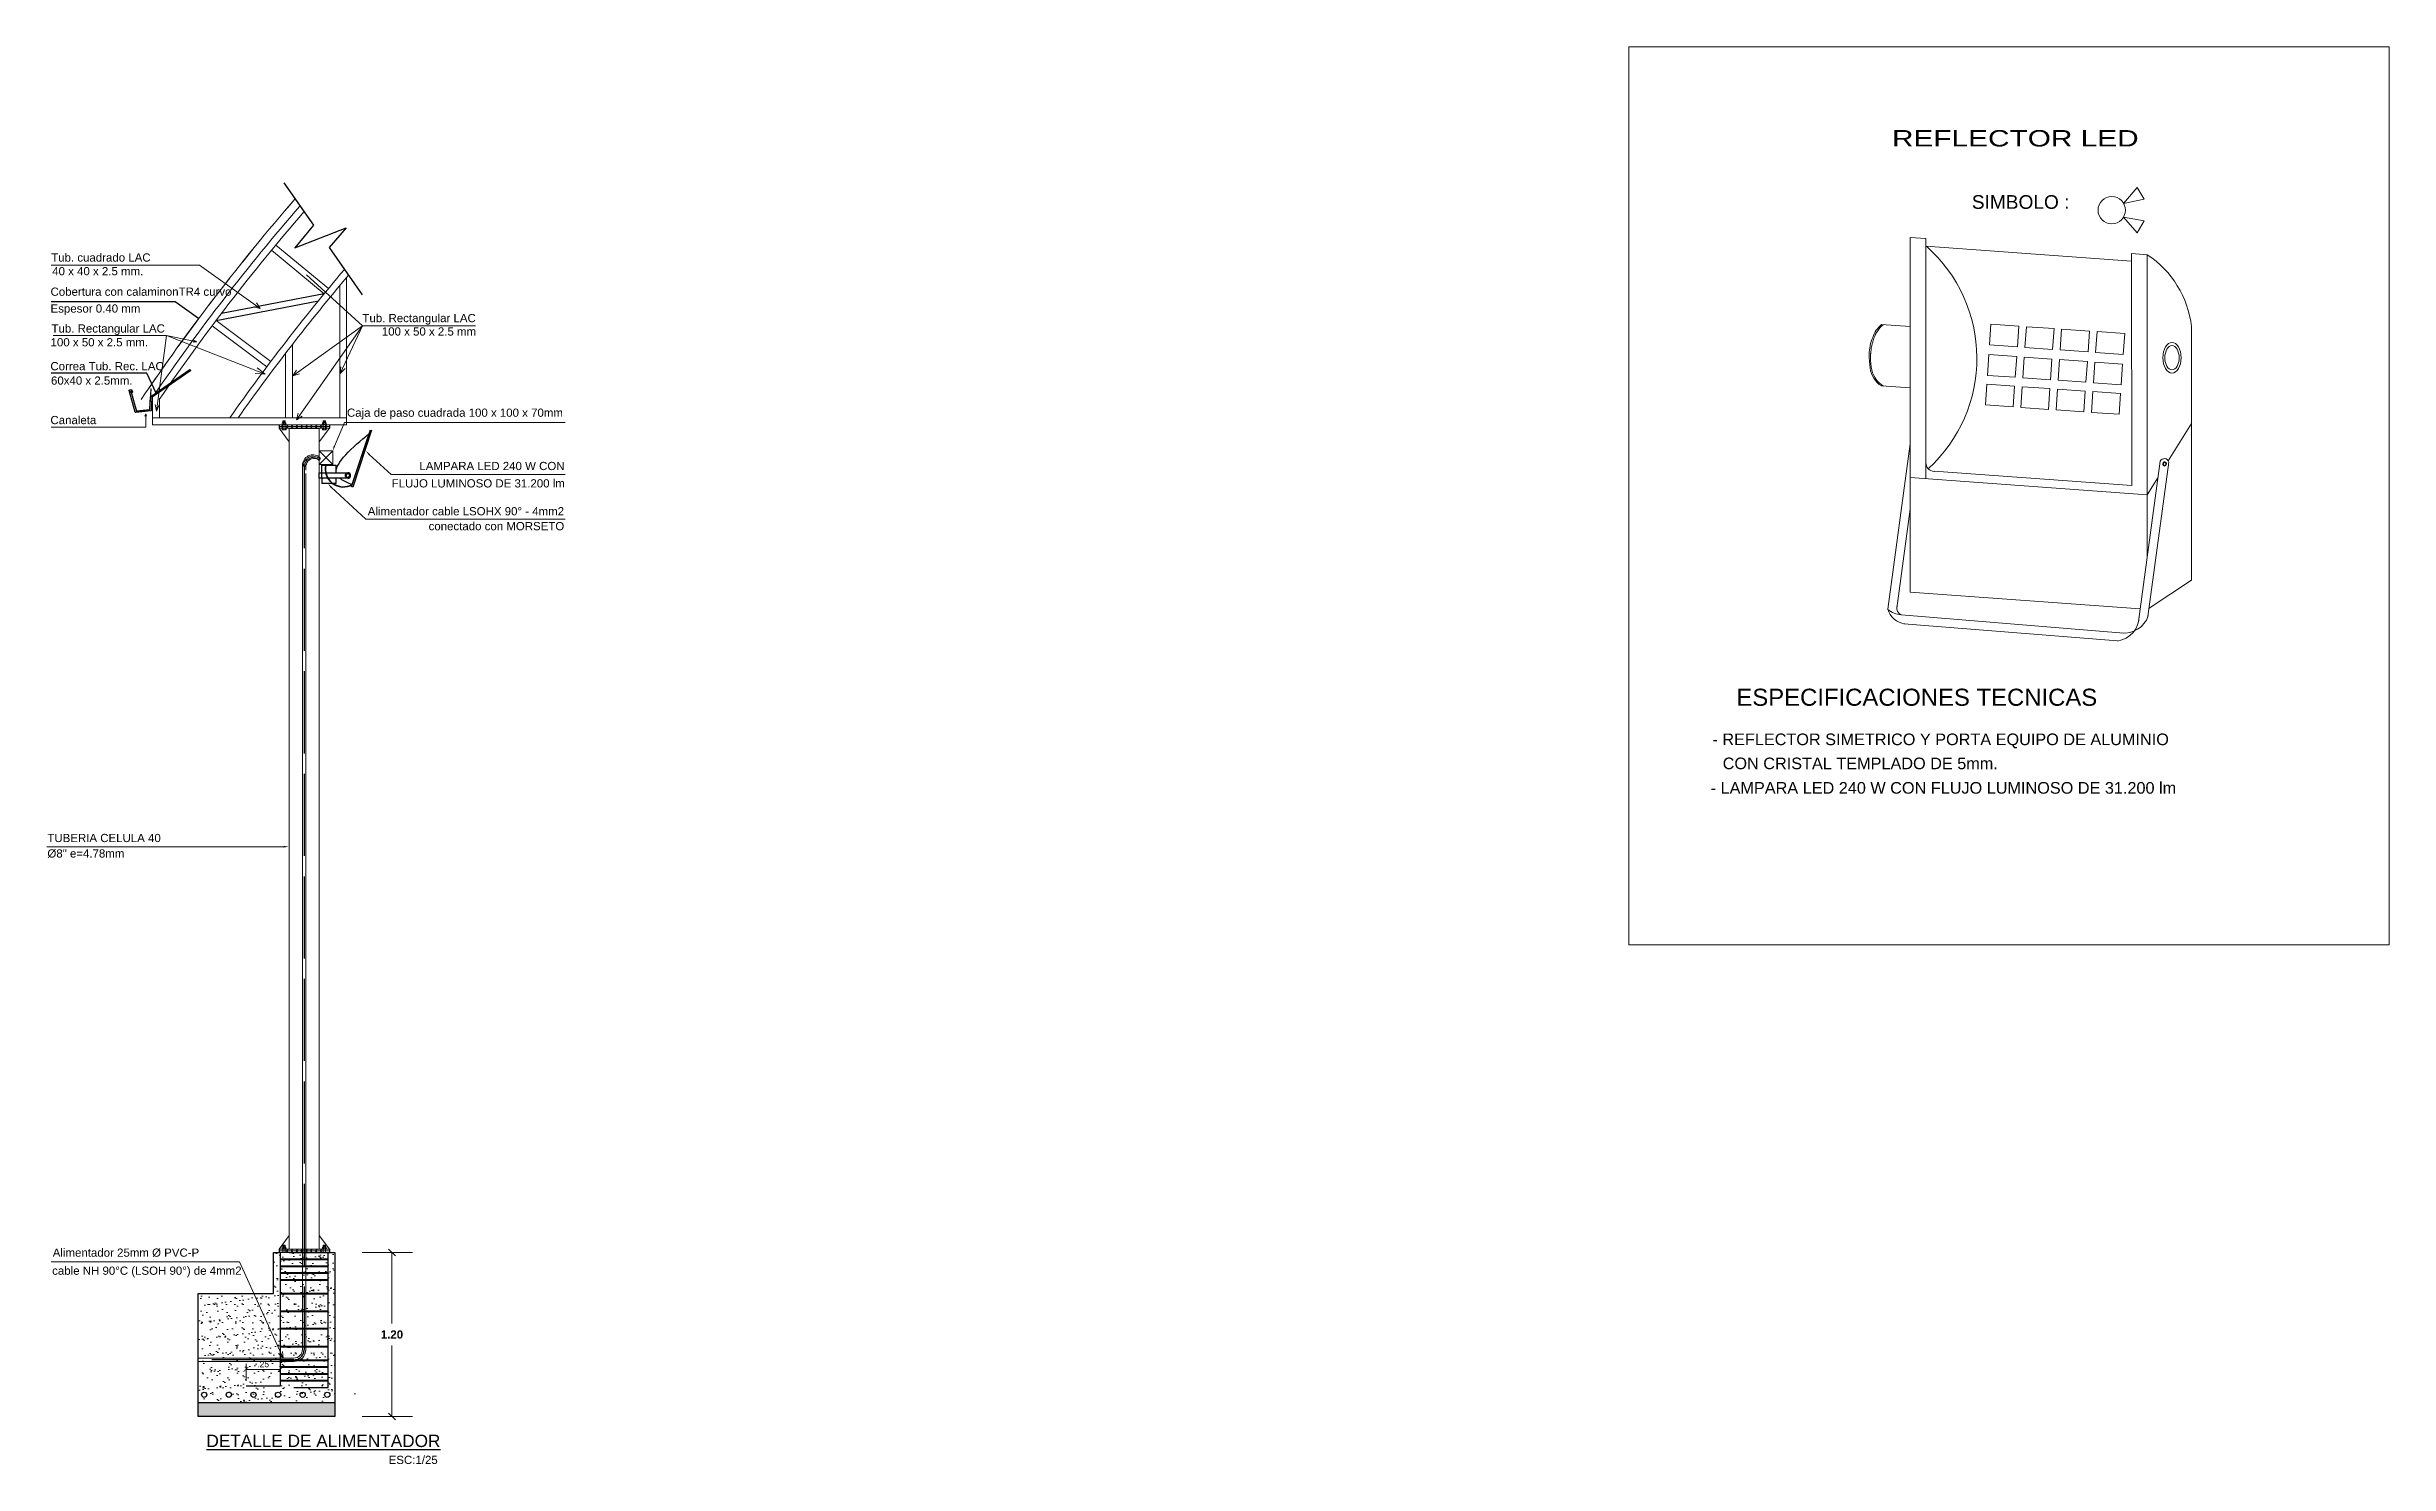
# Model space of a CAD drawing. Header units: metres. Extents: x 772934 to 773467, y 8442002 to 8442594.
# Drawn here: x 773110.15 to 773127.28, y 8442121.66 to 8442132.03 of the extents above; entities that cross this region are included whole.
import ezdxf

# ---------------------------------------------------------------- set-up
doc = ezdxf.new("R2010")
doc.units = ezdxf.units.M
doc.header["$PDMODE"] = 66
doc.linetypes.add('ACAD_ISO02W100', pattern=[15, 12, -3])
doc.linetypes.add('DASHED2', pattern=[0.375, 0.25, -0.125])
for name, color, linetype, lineweight in [('ACHURADOS-01', 8, 'Continuous', 5), ('canaleta rejilla pluvial', 1, 'Continuous', 5), ('COTA-01', 255, 'Continuous', 5), ('COTAS-01', 1, 'Continuous', 9), ('ELEMENTOS', 2, 'Continuous', 5), ('IE-iluminacion', 3, 'Continuous', 35), ('MURO...', 112, 'Continuous', 30), ('PLUMA0.00', 253, 'Continuous', 0), ('PLUMA05', 160, 'Continuous', 5), ('PLUMA09', 112, 'Continuous', 9), ('PLUMA15', 46, 'Continuous', 15), ('PLUMA18', 142, 'Continuous', 18), ('PLUMA25', 200, 'Continuous', 25), ('PLUMA40', 100, 'Continuous', 40), ('TEXTOS-GRANDES-06', 6, 'Continuous', 25), ('TUB LAC 50x70', 88, 'Continuous', 13)]:
    doc.layers.add(name, color=color, linetype=linetype, lineweight=lineweight)
doc.layers.add('DE JUEGO', color=7, linetype='DASHED2', lineweight=15, plot=False)
for name, color, linetype in [('Detalles', 253, 'Continuous'), ('FIERRO', 4, 'Continuous'), ('MALLA DE TECHO', 8, 'Continuous'), ('TEXTOS-CHICOS-03', 3, 'Continuous')]:
    doc.layers.add(name, color=color, linetype=linetype)
doc.styles.add('aria1', font='arial.ttf', dxfattribs={"width": 1.3, "height": 0.12})
doc.styles.add('ARIAL', font='arial.ttf', dxfattribs={"width": 1.1})
doc.styles.add('ARIAL N', font='')
doc.styles.get("Standard").update_dxf_attribs({"font": 'simplex.shx'})
doc.styles.add('Swiss Regular', font='swissel.ttf')
doc.styles.get('ARIAL N').set_extended_font_data('Arial', bold=True)
doc.dimstyles.new('1-1-25', dxfattribs={"dimtxt": 0.045, "dimasz": 0.035, "dimexe": 0.04, "dimexo": 0.04, "dimgap": 0.015, "dimtad": 2, "dimzin": 4, "dimdsep": 46, "dimtxsty": 'Swiss Regular', "dimblk": 'ARCHTICK', "dimcen": 0.04, "dimclrd": 256, "dimclre": 256, "dimclrt": 7, "dimadec": 0, "dimazin": 1, "dimtfac": 1, "dimtmove": 2, "dimatfit": 3, "dimfxl": 0.04, "dimlwd": -1, "dimlwe": -1, "dimarcsym": 0})
doc.dimstyles.new('Copy of 1-100', dxfattribs={"dimtxt": 0.06, "dimasz": 0.05, "dimexe": 0.15, "dimexo": 0.2, "dimgap": 0.05, "dimtad": 1, "dimtih": 1, "dimtoh": 1, "dimzin": 4, "dimdsep": 46, "dimtxsty": 'ARIAL N', "dimblk": 'OBLIQUE', "dimcen": 0, "dimclrd": 4, "dimclre": 4, "dimclrt": 3, "dimadec": 0, "dimazin": 0, "dimtfac": 1, "dimtmove": 0, "dimatfit": 0, "dimldrblk": 'OBLIQUE', "dimfxl": 1, "dimtolj": 1, "dimtzin": 0, "dimlwd": -1, "dimlwe": -1, "dimarcsym": 1})
doc.dimstyles.new('ISO-25', dxfattribs={"dimscale": 0, "dimtxt": 0.18, "dimasz": 0.08, "dimexe": 0.09, "dimexo": 0.5, "dimgap": 0.35, "dimtad": 0, "dimtih": 1, "dimtoh": 1, "dimzin": 3, "dimtxsty": 'Standard', "dimblk": 'OBLIQUE', "dimcen": -3, "dimclrd": 256, "dimclre": 256, "dimadec": 0, "dimazin": 0, "dimtfac": 1, "dimtmove": 2, "dimatfit": 2, "dimldrblk": 'OBLIQUE', "dimfxl": 1, "dimfxlon": 1, "dimtolj": 2, "dimarcsym": 0})
pattern_1 = [(37.5, (770011.870326, 8442950.11074), (-0.0030022397, 0.0918316933), [0, -0.072442626, 0, -0.081021358, 0, -0.0774468864]), (7.5, (770011.87033, 8442950.11074), (0.0843468895, 0.134502416), [0, -0.0390808904, 0, -0.0652936827, 0, -0.0250213018]), (327.5, (770011.811705, 8442950.11074), (0.1484188252, 0.0002697084), [0, -0.0238298112, 0, -0.0857873203, 0, -0.1120001126]), (317.5, (770011.8117, 8442950.11074), (0.143270859, 0.041829686), [0, -0.0119149056, 0, -0.0562383544, 0, -0.0643404902])]

msp = doc.modelspace()

# ---------------------------------------------------------------- texts
at = {"layer": 'PLUMA15', "style": 'aria1', "width": 1.3}
msp.add_text('REFLECTOR LED', height=0.12, dxfattribs=at).set_placement((773123.646, 8442131.297))
at = {"layer": 'PLUMA15', "style": 'ARIAL'}
for s, height, p in [('SIMBOLO :', 0.1, (773124.23, 8442130.841)), ('ESPECIFICACIONES TECNICAS', 0.125, (773122.508, 8442127.206)), ('- REFLECTOR SIMETRICO Y PORTA EQUIPO DE ALUMINIO', 0.085, (773122.333, 8442126.918)), ('  CON CRISTAL TEMPLADO DE 5mm.', 0.085, (773122.342, 8442126.742)), ('- LAMPARA LED 240 W CON FLUJO LUMINOSO DE 31.200 lm', 0.085, (773122.32, 8442126.563))]:
    msp.add_text(s, height=height, dxfattribs=at).set_placement(p)
at = {"layer": 'TEXTOS-CHICOS-03', "style": 'ARIAL'}
for s, p in [('Tub. cuadrado LAC', (773110.183, 8442130.455)), (' 40 x 40 x 2.5 mm.', (773110.167, 8442130.355)), ('Cobertura con calaminonTR4 curvo', (773110.178, 8442130.205)), ('Espesor 0.40 mm', (773110.178, 8442130.082)), ('Tub. Rectangular LAC', (773110.185, 8442129.936)), ('Tub. Rectangular LAC', (773112.459, 8442130.012)), (' 100 x 50 x 2.5 mm.', (773110.155, 8442129.835)), ('100 x 50 x 2.5 mm', (773112.601, 8442129.914)), ('Correa Tub. Rec. LAC', (773110.177, 8442129.66)), (' 60x40 x 2.5mm.', (773110.158, 8442129.555)), ('Canaleta', (773110.177, 8442129.266)), ('Caja de paso cuadrada 100 x 100 x 70mm', (773112.346, 8442129.32)), ('  LAMPARA LED 240 W CON ', (773112.829, 8442128.93)), ('  FLUJO LUMINOSO DE 31.200 lm', (773112.626, 8442128.803)), ('Alimentador cable LSOHX 90° - 4mm2', (773112.498, 8442128.599)), ('conectado con MORSETO', (773112.943, 8442128.49)), ('TUBERIA CELULA 40  ', (773110.155, 8442126.209)), ('%%C8" e=4.78mm', (773110.155, 8442126.096)), ('Alimentador 25mm %%C PVC-P', (773110.194, 8442123.176)), ('cable NH 90°C (LSOH 90°) de 4mm2', (773110.19, 8442123.044)), ('ESC:1/25', (773112.651, 8442121.66))]:
    msp.add_text(s, height=0.06, dxfattribs=at).set_placement(p)
at = {"layer": 'TEXTOS-GRANDES-06', "style": 'ARIAL'}
msp.add_text('%%UDETALLE DE ALIMENTADOR', height=0.09, dxfattribs=at).set_placement((773111.318, 8442121.784))

# ---------------------------------------------------------------- blocks, each defined once
blk = doc.blocks.new('_Oblique')
at = {"color": 0, "linetype": 'ByBlock', "lineweight": -2}
blk.add_line((-0.5, -0.5), (0.5, 0.5), dxfattribs=at)
blk = doc.blocks.new('_ARCHTICK')
at = {"color": 0, "linetype": 'ByBlock', "const_width": 0.15}
blk.add_lwpolyline([(-0.5, -0.5), (0.5, 0.5)], dxfattribs=at)
blk = doc.blocks.new('*D191')
at = {"layer": 'COTA-01', "transparency": 16777216}
for p, q in [((773111.608, 8442122.268), (773111.608, 8442122.392)), ((773111.608, 8442122.352), (773111.858, 8442122.352)), ((773111.858, 8442122.268), (773111.858, 8442122.392))]:
    blk.add_line(p, q, dxfattribs=at)
at = {"layer": 'Defpoints', "color": 0, "transparency": 16777216}
for p in [(773111.858, 8442122.352), (773111.608, 8442122.228), (773111.858, 8442122.228)]:
    blk.add_point(p, dxfattribs=at)
at = {"layer": 'COTA-01', "transparency": 16777216, "xscale": 0.035, "yscale": 0.035, "zscale": 0.035, "rotation": 180}
blk.add_blockref('_ARCHTICK', (773111.608, 8442122.352), dxfattribs=at)
at = {"layer": 'COTA-01', "transparency": 16777216, "xscale": 0.035, "yscale": 0.035, "zscale": 0.035}
blk.add_blockref('_ARCHTICK', (773111.858, 8442122.352), dxfattribs=at)
at = {"layer": 'COTA-01', "color": 7, "transparency": 16777216, "insert": (773111.733, 8442122.39), "char_height": 0.045, "attachment_point": 5, "style": 'Swiss Regular'}
blk.add_mtext('.25', dxfattribs=at)
blk = doc.blocks.new('*D192')
at = {"layer": 'Defpoints', "color": 0, "transparency": 16777216}
for p in [(773112.258, 8442123.207), (773112.258, 8442122.007), (773112.675, 8442122.007)]:
    blk.add_point(p, dxfattribs=at)
at = {"layer": 'ELEMENTOS', "color": 4, "transparency": 16777216}
for p, q in [((773112.458, 8442123.207), (773112.825, 8442123.207)), ((773112.675, 8442123.207), (773112.675, 8442122.688)), ((773112.675, 8442122.007), (773112.675, 8442122.526)), ((773112.458, 8442122.007), (773112.825, 8442122.007))]:
    blk.add_line(p, q, dxfattribs=at)
at = {"layer": 'ELEMENTOS', "color": 4, "transparency": 16777216, "xscale": 0.05, "yscale": 0.05, "zscale": 0.05}
for p, rotation in [((773112.675, 8442123.207), 90), ((773112.675, 8442122.007), 270)]:
    blk.add_blockref('_Oblique', p, dxfattribs=dict(at, rotation=rotation))
at = {"layer": 'ELEMENTOS', "color": 3, "transparency": 16777216, "insert": (773112.675, 8442122.607), "char_height": 0.06, "attachment_point": 5, "style": 'ARIAL N'}
blk.add_mtext('\\A1;1.20', dxfattribs=at)

# ---------------------------------------------------------------- dimensions: what is measured, and where the dimension line sits
at = {"layer": 'COTA-01'}
dim = msp.add_linear_dim(base=(773111.858, 8442122.352), p1=(773111.608, 8442122.228), p2=(773111.858, 8442122.228), dimstyle='1-1-25', dxfattribs=at)
dim.commit()
dim.dimension.update_dxf_attribs({"geometry": '*D191', "text_midpoint": (773111.733, 8442122.39)})
at = {"layer": 'ELEMENTOS'}
dim = msp.add_linear_dim(base=(773112.675, 8442122.007), p1=(773112.258, 8442123.207), p2=(773112.258, 8442122.007), angle=90, dimstyle='Copy of 1-100', dxfattribs=at)
dim.commit()
dim.dimension.update_dxf_attribs({"geometry": '*D192', "text_midpoint": (773112.675, 8442122.607)})

# ---------------------------------------------------------------- hatches: boundary and pattern name
at = {"layer": 'PLUMA0.00', "linetype": 'Continuous'}
h = msp.add_hatch(dxfattribs=at)
h.set_pattern_fill('ANSI31', color=256, scale=0.2, style=0)
h.set_pattern_definition([(45, (772975.861643, 8442236.630294), (-0.0176776695, 0.0176776695), [])])
h.paths.add_polyline_path([(773111.849, 8442129.25), (773111.849, 8442129.262), (773112.218, 8442129.262), (773112.218, 8442129.25)])
h = msp.add_hatch(dxfattribs=at)
h.set_pattern_fill('ANSI31', color=256, scale=0.2, style=0)
h.set_pattern_definition([(45, (772975.861643, 8442236.617794), (-0.0176776695, 0.0176776695), [])])
h.paths.add_polyline_path([(773111.849, 8442129.237), (773111.849, 8442129.25), (773112.218, 8442129.25), (773112.218, 8442129.237)])
at = {"layer": 'PLUMA0.00', "ltscale": 0.5}
h = msp.add_hatch(dxfattribs=at)
h.set_pattern_fill('AR-SAND', color=256, scale=0.04766, style=0)
h.set_pattern_definition(pattern_1)
h.paths.add_polyline_path([(773112.162, 8442123.207), (773112.256, 8442123.207), (773112.256, 8442122.91), (773112.26, 8442122.907), (773112.26, 8442122.118), (773111.26, 8442122.107), (773111.26, 8442122.907), (773111.808, 8442122.909), (773111.808, 8442123.206), (773111.939, 8442123.207), (773111.939, 8442122.264), (773112.162, 8442122.264)])
edge = h.paths.add_edge_path()
edge.add_arc((773112.393, 8442122.175), 0.019, 0, 360)
edge = h.paths.add_edge_path()
edge.add_arc((773112.286, 8442122.175), 0.019, 0, 360)
edge = h.paths.add_edge_path(flags=16)
edge.add_arc((773112.168, 8442122.175), 0.019, 0, 360)
edge = h.paths.add_edge_path(flags=16)
edge.add_arc((773112.062, 8442122.175), 0.019, 0, 360)
edge = h.paths.add_edge_path(flags=16)
edge.add_arc((773111.943, 8442122.175), 0.019, 0, 360)
edge = h.paths.add_edge_path(flags=16)
edge.add_arc((773111.829, 8442122.175), 0.019, 0, 360)
edge = h.paths.add_edge_path(flags=16)
edge.add_arc((773111.711, 8442122.175), 0.019, 0, 360)
h.paths.add_polyline_path([(773112.26, 8442122.233), (773112.243, 8442122.233), (773112.243, 8442122.312), (773112.26, 8442122.312)], flags=17)
h.paths.add_polyline_path([(773111.874, 8442122.235), (773111.781, 8442122.235), (773111.781, 8442122.313), (773111.874, 8442122.313)], flags=16)
at = {"layer": 'PLUMA0.00', "linetype": 'Continuous'}
h = msp.add_hatch(dxfattribs=at)
h.set_pattern_fill('ANSI31', color=256, scale=0.2, style=0)
h.set_pattern_definition([(45, (772975.861643, 8442230.600294), (-0.0176776695, 0.0176776695), [])])
h.paths.add_polyline_path([(773111.883, 8442123.22), (773111.883, 8442123.232), (773112.183, 8442123.232), (773112.183, 8442123.22)])
h = msp.add_hatch(dxfattribs=at)
h.set_pattern_fill('ANSI31', color=256, scale=0.2, style=0)
h.set_pattern_definition([(45, (772975.861643, 8442230.587794), (-0.0176776695, 0.0176776695), [])])
h.paths.add_polyline_path([(773111.883, 8442123.207), (773111.883, 8442123.22), (773112.183, 8442123.22), (773112.183, 8442123.207)])
at = {"layer": 'PLUMA0.00', "ltscale": 0.5}
h = msp.add_hatch(dxfattribs=at)
h.set_pattern_fill('AR-SAND', color=256, scale=0.04766, style=0)
h.set_pattern_definition(pattern_1)
h.paths.add_polyline_path([(773111.939, 8442122.493), (773112.162, 8442122.493), (773112.162, 8442122.421), (773111.939, 8442122.421)])
h.paths.add_polyline_path([(773111.939, 8442122.421), (773112.162, 8442122.421), (773112.162, 8442122.362), (773111.939, 8442122.362)])
h.paths.add_polyline_path([(773111.939, 8442122.362), (773112.162, 8442122.362), (773112.162, 8442122.264), (773111.939, 8442122.264)])
h.paths.add_polyline_path([(773111.939, 8442122.584), (773112.162, 8442122.584), (773112.162, 8442122.493), (773111.939, 8442122.493)])
h.paths.add_polyline_path([(773111.939, 8442122.647), (773112.162, 8442122.647), (773112.162, 8442122.584), (773111.939, 8442122.584)])
h.paths.add_polyline_path([(773111.939, 8442122.769), (773112.162, 8442122.769), (773112.162, 8442122.647), (773111.939, 8442122.647)])
h.paths.add_polyline_path([(773111.939, 8442122.912), (773112.162, 8442122.912), (773112.162, 8442122.769), (773111.939, 8442122.769)])
h.paths.add_polyline_path([(773111.939, 8442123.012), (773112.162, 8442123.012), (773112.162, 8442122.912), (773111.939, 8442122.912)])
h.paths.add_polyline_path([(773111.939, 8442123.08), (773112.162, 8442123.08), (773112.162, 8442123.012), (773111.939, 8442123.012)])
h.paths.add_polyline_path([(773111.939, 8442123.128), (773112.162, 8442123.128), (773112.162, 8442123.08), (773111.939, 8442123.08)])
h.paths.add_polyline_path([(773111.939, 8442123.175), (773112.162, 8442123.175), (773112.162, 8442123.128), (773111.939, 8442123.128)])
h.paths.add_polyline_path([(773111.939, 8442123.207), (773112.162, 8442123.207), (773112.162, 8442123.175), (773111.939, 8442123.175)])
at = {"layer": 'PLUMA0.00'}
h = msp.add_hatch(dxfattribs=at)
h.set_pattern_fill('GRAVEL', color=256, scale=0.05, style=0)
h.set_pattern_definition([(228.0127875, (771810.7292433, 8442468.2893856), (-0.4, -0.45), [0.0067268, -0.6659544024]), (184.96974073, (771810.7247433, 8442468.2843856), (0.6, 0.05), [0.0115434, -1.142796238]), (132.51044708, (771810.7132433, 8442468.2833856), (0.5, -0.55), [0.0081394, -0.8058016298]), (267.273689, (771810.6937433, 8442468.2708856), (0.05, 1), [0.0105119, -1.040677902]), (292.83365418, (771810.6932433, 8442468.2603856), (-0.25, 0.6), [0.01030775, -1.0204686564]), (357.273689, (771810.6972433, 8442468.2508856), (-1, 0.05), [0.0105119, -1.040677902]), (37.69424047, (771810.7077433, 8442468.2503856), (-0.65, -0.5), [0.01390145, -1.3762424274]), (72.25532837, (771810.7187433, 8442468.2588856), (0.35, 1.1), [0.0131244, -1.2993160748]), (121.42956562, (771810.7227433, 8442468.2713856), (-0.4, 0.65), [0.0105475, -1.0442036555]), (175.2363583, (771810.7172433, 8442468.2803856), (0.55, -0.05), [0.0120416, -0.590038129]), (222.3974378, (771810.7052433, 8442468.2813856), (-0.6, -0.55), [0.0155724, -1.5416687502]), (138.81407483, (771810.7432433, 8442468.2703856), (-0.35, 0.3), [0.00531505, -0.5261922406]), (171.4692344, (771810.7392433, 8442468.2738856), (0.65, -0.1), [0.01011185, -1.0010755708]), (225, (771810.729243, 8442468.275386), (-6e-18, -0.05), [0.00707105, -0.0636396281]), (203.1985905, (771810.7257433, 8442468.2813856), (0.25, 0.1), [0.0038079, -0.3769807553]), (291.8014095, (771810.722243, 8442468.279886), (-0.05, 0.15), [0.00538515, -0.2638730904]), (30.9637565, (771810.724243, 8442468.274886), (0.15, 0.1), [0.00874645, -0.2828011447]), (161.5650512, (771810.731743, 8442468.279386), (0.1, -0.05), [0.00632455, -0.151789333]), (16.38954033, (771810.6932433, 8442468.2798856), (0.5, 0.15), [0.00886, -0.8771422573]), (70.34617594, (771810.7017433, 8442468.2823856), (-0.2, -0.55), [0.00743305, -0.7358703874]), (293.1985905, (771810.7317433, 8442468.2893856), (-0.1, 0.25), [0.00761575, -0.3731729053]), (343.61045967, (771810.7347433, 8442468.2823856), (-0.5, 0.15), [0.00886, -0.8771422573]), (339.4439548, (771810.6932433, 8442468.2488856), (-0.25, 0.1), [0.008544, -0.4186561873]), (294.77514057, (771810.7012433, 8442468.2458856), (-0.25, 0.55), [0.0071589, -0.7087321532]), (66.8014095, (771810.7322433, 8442468.2393856), (0.1, 0.25), [0.00761575, -0.3731729053]), (17.35402464, (771810.7352433, 8442468.2463856), (-0.65, -0.2), [0.00838155, -0.8297711807]), (69.4439548, (771810.7077433, 8442468.2393856), (-0.1, -0.25), [0.004272, -0.4229281873]), (101.3099325, (771810.729243, 8442468.239386), (-0.05, 0.2), [0.0025495, -0.2524014757]), (165.9637565, (771810.728743, 8442468.241886), (0.15, -0.05), [0.01030775, -0.1958475313]), (186.00900596, (771810.7187433, 8442468.2443856), (0.5, 0.05), [0.0095525, -0.9456961587]), (303.6900675, (771810.724243, 8442468.270386), (-0.05, 0.1), [0.0072111, -0.1730664638]), (353.15722659, (771810.7282433, 8442468.2643856), (0.85, -0.1), [0.0125897, -1.2463781312]), (60.9453959, (771810.7407433, 8442468.2628856), (-0.2, -0.35), [0.0051478, -0.509633707]), (90, (771810.743243, 8442468.267386), (-0.05, 0.05), [0.003, -0.047]), (120.25643716, (771810.7177433, 8442468.2458856), (0.2, -0.35), [0.0069462, -0.6876759995]), (48.0127875, (771810.7142433, 8442468.2518856), (0.4, 0.45), [0.0134536, -0.6592276024]), (0, (771810.723243, 8442468.261886), (0.05, 0.05), [0.013, -0.037]), (325.30484647, (771810.7362433, 8442468.2618856), (0.5, -0.35), [0.0079057, -0.782663715]), (254.0546041, (771810.7427433, 8442468.2573856), (-0.05, -0.2), [0.0072801, -0.3567253945]), (207.64597536, (771810.7407433, 8442468.2503856), (-0.95, -0.5), [0.01185325, -1.1734737091]), (175.42607874, (771810.7302433, 8442468.2448856), (-0.65, 0.05), [0.01253995, -1.2414536704])])
h.paths.add_polyline_path([(773111.26, 8442122.107), (773112.258, 8442122.107), (773112.258, 8442122.008), (773111.26, 8442122.008)])

# ---------------------------------------------------------------- linework, layer by layer
at = {"layer": 'ACHURADOS-01', "color": 1}
for p, q in [((773121.722, 8442125.457), (773121.722, 8442132.026)), ((773121.722, 8442132.026), (773127.282, 8442132.026)), ((773127.282, 8442125.457), (773127.282, 8442132.026)), ((773121.722, 8442125.457), (773127.282, 8442125.457))]:
    msp.add_line(p, q, dxfattribs=at)
at = {"layer": 'canaleta rejilla pluvial'}
msp.add_lwpolyline([(773110.911, 8442129.524), (773110.913, 8442129.524), (773110.905, 8442129.372), (773110.806, 8442129.361), (773110.764, 8442129.507), (773110.766, 8442129.507), (773110.807, 8442129.363), (773110.903, 8442129.374)], close=True, dxfattribs=at)
msp.add_lwpolyline([(773110.911, 8442129.524), (773110.913, 8442129.524), (773110.905, 8442129.372), (773110.806, 8442129.361), (773110.764, 8442129.507), (773110.766, 8442129.507), (773110.807, 8442129.363), (773110.903, 8442129.374)], close=True, dxfattribs=at)
at = {"layer": 'COTA-01', "lineweight": 40}
for p, q in [((773111.858, 8442123.157), (773112.208, 8442123.157)), ((773111.858, 8442123.107), (773112.208, 8442123.107)), ((773111.858, 8442123.057), (773112.208, 8442123.057)), ((773111.858, 8442123.007), (773112.208, 8442123.007)), ((773111.858, 8442122.907), (773112.208, 8442122.907)), ((773111.858, 8442122.777), (773112.208, 8442122.777)), ((773111.858, 8442122.65), (773112.208, 8442122.65)), ((773111.858, 8442122.52), (773112.208, 8442122.52)), ((773111.858, 8442122.42), (773112.208, 8442122.42)), ((773111.858, 8442122.37), (773112.208, 8442122.37)), ((773111.858, 8442122.32), (773112.208, 8442122.32)), ((773111.858, 8442122.27), (773112.208, 8442122.27))]:
    msp.add_line(p, q, dxfattribs=at)
at = {"layer": 'COTAS-01', "color": 1}
for p, q in [((773111.268, 8442130.428), (773110.182, 8442130.428)), ((773111.268, 8442130.428), (773111.71, 8442130.111)), ((773112.051, 8442130.358), (773112.459, 8442129.985)), ((773111.71, 8442130.111), (773111.662, 8442130.125)), ((773111.71, 8442130.111), (773111.684, 8442130.154)), ((773112.459, 8442129.985), (773111.95, 8442129.62)), ((773111.976, 8442129.297), (773112.459, 8442129.985)), ((773112.459, 8442129.985), (773112.297, 8442129.636)), ((773113.285, 8442129.985), (773112.459, 8442129.985)), ((773111.027, 8442129.915), (773110.198, 8442129.915)), ((773110.952, 8442129.361), (773111.025, 8442129.915)), ((773111.027, 8442129.915), (773111.248, 8442129.868)), ((773111.027, 8442129.915), (773111.747, 8442129.631)), ((773111.248, 8442129.868), (773111.222, 8442129.865)), ((773111.248, 8442129.868), (773111.225, 8442129.881)), ((773111.747, 8442129.631), (773111.69, 8442129.677)), ((773111.95, 8442129.62), (773111.977, 8442129.662)), ((773112.297, 8442129.636), (773112.3, 8442129.686)), ((773112.297, 8442129.636), (773112.332, 8442129.672)), ((773111.747, 8442129.631), (773111.674, 8442129.637)), ((773111.95, 8442129.62), (773111.999, 8442129.633)), ((773110.874, 8442129.341), (773110.867, 8442129.324)), ((773110.874, 8442129.341), (773110.874, 8442129.243)), ((773110.874, 8442129.341), (773110.88, 8442129.324)), ((773110.952, 8442129.361), (773110.943, 8442129.41)), ((773110.952, 8442129.361), (773110.972, 8442129.407)), ((773111.976, 8442129.297), (773111.989, 8442129.346)), ((773111.976, 8442129.297), (773112.018, 8442129.324)), ((773110.874, 8442129.243), (773110.182, 8442129.243)), ((773112.254, 8442129.104), (773112.327, 8442129.277)), ((773112.327, 8442129.277), (773113.941, 8442129.277)), ((773111.879, 8442122.435), (773111.846, 8442122.469)), ((773111.879, 8442122.435), (773111.874, 8442122.482))]:
    msp.add_line(p, q, dxfattribs=at)
for points in [[(773112.509, 8442129.043), (773112.669, 8442128.897), (773113.941, 8442128.897)], [(773112.23, 8442128.805), (773112.483, 8442128.572), (773113.941, 8442128.572)], [(773111.884, 8442126.175), (773110.151, 8442126.175), (773110.922, 8442126.175)], [(773111.879, 8442122.435), (773111.559, 8442123.138), (773110.182, 8442123.138)]]:
    msp.add_lwpolyline(points, dxfattribs=at)
for points in [[(773112.248, 8442129.106), (773112.243, 8442129.07), (773112.259, 8442129.102)], [(773112.505, 8442129.039), (773112.485, 8442129.07), (773112.514, 8442129.047)], [(773112.225, 8442128.801), (773112.207, 8442128.832), (773112.234, 8442128.809)], [(773111.884, 8442126.181), (773111.92, 8442126.175), (773111.884, 8442126.169)]]:
    msp.add_solid(points, dxfattribs=at)
at = {"layer": 'DE JUEGO'}
msp.add_arc((773123.808, 8442120.655), 15.667, 139.1027, 145.8609, dxfattribs=at)
at = {"layer": 'Detalles'}
msp.add_lwpolyline([(773111.883, 8442131.03), (773112.1, 8442130.721), (773111.965, 8442130.556), (773112.339, 8442130.703), (773112.215, 8442130.557), (773112.458, 8442130.212)], dxfattribs=at)
at = {"layer": 'ELEMENTOS'}
for p, q in [((773112.143, 8442129.07), (773112.243, 8442129.07)), ((773112.143, 8442129.07), (773112.243, 8442128.97)), ((773112.243, 8442129.07), (773112.143, 8442128.97)), ((773112.243, 8442128.97), (773112.143, 8442128.97)), ((773112.243, 8442129.07), (773112.243, 8442128.97))]:
    msp.add_line(p, q, dxfattribs=at)
for points in [[(773124.37, 8442129.997), (773124.573, 8442129.983), (773124.563, 8442129.831), (773124.36, 8442129.845)], [(773124.629, 8442129.979), (773124.832, 8442129.965), (773124.821, 8442129.813), (773124.618, 8442129.827)], [(773124.887, 8442129.961), (773125.09, 8442129.946), (773125.08, 8442129.795), (773124.877, 8442129.809)], [(773125.146, 8442129.943), (773125.349, 8442129.928), (773125.338, 8442129.776), (773125.135, 8442129.791)], [(773124.355, 8442129.775), (773124.558, 8442129.76), (773124.547, 8442129.609), (773124.344, 8442129.623)], [(773124.613, 8442129.757), (773124.816, 8442129.742), (773124.806, 8442129.59), (773124.603, 8442129.605)], [(773124.872, 8442129.739), (773125.075, 8442129.724), (773125.064, 8442129.572), (773124.861, 8442129.587)], [(773125.13, 8442129.72), (773125.333, 8442129.706), (773125.323, 8442129.554), (773125.12, 8442129.569)], [(773124.34, 8442129.559), (773124.543, 8442129.544), (773124.532, 8442129.392), (773124.329, 8442129.407)], [(773124.598, 8442129.54), (773124.801, 8442129.526), (773124.79, 8442129.374), (773124.588, 8442129.389)], [(773124.857, 8442129.522), (773125.06, 8442129.508), (773125.049, 8442129.356), (773124.846, 8442129.37)], [(773125.115, 8442129.504), (773125.318, 8442129.49), (773125.307, 8442129.338), (773125.105, 8442129.352)]]:
    msp.add_lwpolyline(points, close=True, dxfattribs=at)
for centre, radius, start, end in [((773123.811, 8442120.651), 15.672, 139.1007, 145.8567), ((773112.098, 8442128.965), 0.077, 54.1843, 179.6373), ((773112.105, 8442128.956), 0.0597, 49.9763, 169.249)]:
    msp.add_arc(centre, radius, start, end, dxfattribs=at)
at = {"layer": 'FIERRO'}
msp.add_lwpolyline([(773110.768, 8442129.5), (773110.766, 8442129.507), (773110.764, 8442129.507), (773110.806, 8442129.361), (773110.905, 8442129.372), (773110.91, 8442129.465, -0.232667), (773110.911, 8442129.468), (773111.197, 8442129.666), (773111.203, 8442129.658), (773110.921, 8442129.463, 0.232667), (773110.919, 8442129.459), (773110.914, 8442129.367, -0.366629), (773110.911, 8442129.363), (773110.802, 8442129.351, -0.366629), (773110.798, 8442129.354), (773110.753, 8442129.511, -0.463455), (773110.756, 8442129.516), (773110.769, 8442129.517, -0.366629), (773110.773, 8442129.514), (773110.777, 8442129.503, -0.414214), (773110.774, 8442129.498), (773110.773, 8442129.497, -0.414214)], format="xyb", close=True, dxfattribs=at)
at = {"layer": 'IE-iluminacion', "linetype": 'Continuous'}
msp.add_arc((773112.319, 8442128.936), 0.13, 164.9339, 300.0402, dxfattribs=at)
at = {"layer": 'MALLA DE TECHO', "color": 1, "lineweight": -3}
msp.add_line((773112.03, 8442128.972), (773112.03, 8442128.972), dxfattribs=at)
msp.add_line((773112.03, 8442128.972), (773112.03, 8442128.972), dxfattribs=at)
at = {"layer": 'MURO...'}
for p, q in [((773111.39, 8442130.025), (773112.137, 8442130.168)), ((773112.179, 8442130.22), (773111.428, 8442130.076)), ((773111.849, 8442129.262), (773111.849, 8442129.237)), ((773111.924, 8442129.237), (773112.143, 8442129.237)), ((773112.218, 8442129.262), (773112.218, 8442129.237)), ((773111.808, 8442122.907), (773111.808, 8442123.207)), ((773111.808, 8442123.207), (773111.848, 8442123.207)), ((773111.849, 8442123.232), (773111.849, 8442123.207)), ((773111.924, 8442123.207), (773112.143, 8442123.207)), ((773112.033, 8442123.207), (773112.258, 8442123.207)), ((773112.173, 8442123.207), (773112.188, 8442123.207)), ((773112.218, 8442123.232), (773112.218, 8442123.207)), ((773112.258, 8442123.207), (773112.258, 8442122.007)), ((773111.258, 8442122.007), (773111.258, 8442122.907)), ((773111.258, 8442122.907), (773111.808, 8442122.907)), ((773112.258, 8442122.107), (773111.258, 8442122.107)), ((773112.258, 8442122.007), (773111.258, 8442122.007))]:
    msp.add_line(p, q, dxfattribs=at)
at = {"layer": 'PLUMA0.00'}
for p, q in [((773111.869, 8442129.263), (773111.904, 8442129.263)), ((773111.869, 8442129.262), (773111.869, 8442129.263)), ((773111.869, 8442129.263), (773111.904, 8442129.263)), ((773111.869, 8442129.262), (773111.869, 8442129.263)), ((773111.869, 8442129.262), (773111.869, 8442129.263)), ((773111.872, 8442129.237), (773111.872, 8442129.224)), ((773111.901, 8442129.237), (773111.872, 8442129.237)), ((773111.901, 8442129.224), (773111.872, 8442129.224)), ((773111.9, 8442129.275), (773111.873, 8442129.275)), ((773111.873, 8442129.263), (773111.873, 8442129.275)), ((773111.9, 8442129.275), (773111.873, 8442129.275)), ((773111.873, 8442129.263), (773111.873, 8442129.275)), ((773111.878, 8442129.29), (773111.878, 8442129.275)), ((773111.878, 8442129.285), (773111.892, 8442129.29)), ((773111.878, 8442129.29), (773111.878, 8442129.275)), ((773111.878, 8442129.285), (773111.892, 8442129.29)), ((773111.878, 8442129.29), (773111.894, 8442129.29)), ((773111.878, 8442129.281), (773111.894, 8442129.287)), ((773111.878, 8442129.281), (773111.894, 8442129.287)), ((773111.878, 8442129.277), (773111.894, 8442129.283)), ((773111.878, 8442129.277), (773111.894, 8442129.283)), ((773111.88, 8442129.224), (773111.88, 8442129.237)), ((773111.881, 8442129.275), (773111.881, 8442129.263)), ((773111.881, 8442129.275), (773111.881, 8442129.263)), ((773111.886, 8442129.275), (773111.894, 8442129.278)), ((773111.886, 8442129.275), (773111.894, 8442129.278)), ((773111.892, 8442129.275), (773111.892, 8442129.263)), ((773111.892, 8442129.275), (773111.892, 8442129.263)), ((773111.893, 8442129.224), (773111.893, 8442129.237)), ((773111.894, 8442129.29), (773111.894, 8442129.275)), ((773111.894, 8442129.29), (773111.894, 8442129.275)), ((773111.9, 8442129.263), (773111.9, 8442129.275)), ((773111.9, 8442129.263), (773111.9, 8442129.275)), ((773111.901, 8442129.237), (773111.901, 8442129.224)), ((773111.904, 8442129.262), (773111.904, 8442129.263)), ((773112.198, 8442129.263), (773112.163, 8442129.263)), ((773112.163, 8442129.262), (773112.163, 8442129.263)), ((773112.198, 8442129.263), (773112.163, 8442129.263)), ((773112.166, 8442129.237), (773112.166, 8442129.224)), ((773112.166, 8442129.237), (773112.195, 8442129.237)), ((773112.166, 8442129.224), (773112.195, 8442129.224)), ((773112.167, 8442129.275), (773112.194, 8442129.275)), ((773112.167, 8442129.263), (773112.167, 8442129.275)), ((773112.167, 8442129.275), (773112.194, 8442129.275)), ((773112.167, 8442129.263), (773112.167, 8442129.275)), ((773112.173, 8442129.29), (773112.173, 8442129.275)), ((773112.173, 8442129.29), (773112.173, 8442129.275)), ((773112.188, 8442129.29), (773112.173, 8442129.29)), ((773112.188, 8442129.281), (773112.173, 8442129.287)), ((773112.188, 8442129.281), (773112.173, 8442129.287)), ((773112.188, 8442129.277), (773112.173, 8442129.283)), ((773112.188, 8442129.277), (773112.173, 8442129.283)), ((773112.181, 8442129.275), (773112.173, 8442129.278)), ((773112.181, 8442129.275), (773112.173, 8442129.278)), ((773112.174, 8442129.224), (773112.174, 8442129.237)), ((773112.188, 8442129.285), (773112.175, 8442129.29)), ((773112.188, 8442129.285), (773112.175, 8442129.29)), ((773112.175, 8442129.275), (773112.175, 8442129.263)), ((773112.175, 8442129.275), (773112.175, 8442129.263)), ((773112.186, 8442129.275), (773112.186, 8442129.263)), ((773112.186, 8442129.275), (773112.186, 8442129.263)), ((773112.187, 8442129.224), (773112.187, 8442129.237)), ((773112.188, 8442129.29), (773112.188, 8442129.275)), ((773112.188, 8442129.29), (773112.188, 8442129.275)), ((773112.194, 8442129.263), (773112.194, 8442129.275)), ((773112.194, 8442129.263), (773112.194, 8442129.275)), ((773112.195, 8442129.237), (773112.195, 8442129.224)), ((773112.197, 8442129.262), (773112.197, 8442129.263)), ((773112.198, 8442129.262), (773112.198, 8442129.263)), ((773112.198, 8442129.262), (773112.198, 8442129.263)), ((773111.869, 8442123.233), (773111.904, 8442123.233)), ((773111.869, 8442123.232), (773111.869, 8442123.233)), ((773111.9, 8442123.245), (773111.873, 8442123.245)), ((773111.873, 8442123.233), (773111.873, 8442123.245)), ((773111.878, 8442123.26), (773111.878, 8442123.245)), ((773111.894, 8442123.26), (773111.878, 8442123.26)), ((773111.878, 8442123.255), (773111.892, 8442123.26)), ((773111.878, 8442123.259), (773111.882, 8442123.26)), ((773111.878, 8442123.251), (773111.894, 8442123.257)), ((773111.878, 8442123.247), (773111.894, 8442123.253)), ((773111.881, 8442123.245), (773111.881, 8442123.233)), ((773111.886, 8442123.245), (773111.894, 8442123.248)), ((773111.892, 8442123.245), (773111.892, 8442123.233)), ((773111.894, 8442123.26), (773111.894, 8442123.245)), ((773111.9, 8442123.233), (773111.9, 8442123.245)), ((773111.904, 8442123.232), (773111.904, 8442123.233)), ((773112.198, 8442123.233), (773112.163, 8442123.233)), ((773112.163, 8442123.232), (773112.163, 8442123.233)), ((773112.167, 8442123.245), (773112.194, 8442123.245)), ((773112.167, 8442123.233), (773112.167, 8442123.245)), ((773112.173, 8442123.26), (773112.173, 8442123.245)), ((773112.173, 8442123.26), (773112.188, 8442123.26)), ((773112.188, 8442123.251), (773112.173, 8442123.257)), ((773112.188, 8442123.247), (773112.173, 8442123.253)), ((773112.181, 8442123.245), (773112.173, 8442123.248)), ((773112.188, 8442123.255), (773112.175, 8442123.26)), ((773112.175, 8442123.245), (773112.175, 8442123.233)), ((773112.188, 8442123.259), (773112.184, 8442123.26)), ((773112.186, 8442123.245), (773112.186, 8442123.233)), ((773112.188, 8442123.26), (773112.188, 8442123.245)), ((773112.194, 8442123.233), (773112.194, 8442123.245)), ((773112.198, 8442123.232), (773112.198, 8442123.233))]:
    msp.add_line(p, q, dxfattribs=at)
at = {"layer": 'PLUMA0.00', "linetype": 'ACAD_ISO02W100', "ltscale": 0.002}
for p, q in [((773111.878, 8442129.262), (773111.878, 8442129.237)), ((773111.878, 8442129.262), (773111.878, 8442129.237)), ((773111.894, 8442129.262), (773111.894, 8442129.237)), ((773111.894, 8442129.262), (773111.894, 8442129.237)), ((773112.173, 8442129.262), (773112.173, 8442129.237)), ((773112.173, 8442129.262), (773112.173, 8442129.237)), ((773112.188, 8442129.262), (773112.188, 8442129.237)), ((773112.188, 8442129.262), (773112.188, 8442129.237)), ((773111.878, 8442123.232), (773111.878, 8442123.207)), ((773111.894, 8442123.232), (773111.894, 8442123.207)), ((773112.173, 8442123.232), (773112.173, 8442123.207)), ((773112.188, 8442123.232), (773112.188, 8442123.207))]:
    msp.add_line(p, q, dxfattribs=at)
at = {"layer": 'PLUMA05', "linetype": 'Continuous'}
for p, q in [((773112.021, 8442128.965), (773112.021, 8442122.497)), ((773112.046, 8442128.967), (773112.046, 8442128.929)), ((773112.046, 8442128.904), (773112.046, 8442122.497)), ((773111.958, 8442122.435), (773111.26, 8442122.435)), ((773111.958, 8442122.41), (773111.26, 8442122.41))]:
    msp.add_line(p, q, dxfattribs=at)
at = {"layer": 'PLUMA05', "ltscale": 2}
for centre, start, end in [((773112.033, 8442128.966), 178.9322, 2.489), ((773112.143, 8442129.013), 255.8284, 91.768)]:
    msp.add_arc(centre, 0.00456, start, end, dxfattribs=at)
at = {"layer": 'PLUMA05', "linetype": 'Continuous'}
for radius in [0.0875, 0.0625]:
    msp.add_arc((773111.958, 8442122.497), radius, 270, 0, dxfattribs=at)
at = {"layer": 'PLUMA05'}
msp.add_spline([(773112.029, 8442128.967), (773112.036, 8442128.996), (773112.052, 8442129.013), (773112.068, 8442129.025), (773112.089, 8442129.032), (773112.111, 8442129.03), (773112.128, 8442129.024), (773112.143, 8442129.017)], degree=3, dxfattribs=at)
msp.add_open_spline([(773112.038, 8442128.967), (773112.041, 8442128.983), (773112.043, 8442128.992), (773112.064, 8442129.011), (773112.083, 8442129.024), (773112.111, 8442129.02), (773112.117, 8442129.018), (773112.134, 8442129.01), (773112.138, 8442129.009), (773112.142, 8442129.008)], degree=3, knots=[0, 0, 0, 0, 0.0466895, 0.0466895, 0.093379, 0.093379, 0.1325981, 0.1325981, 0.1447724, 0.1447724, 0.1447724, 0.1447724], dxfattribs=at)
at = {"layer": 'PLUMA09', "lineweight": -3}
for p, q in [((773112.029, 8442128.971), (773112.026, 8442128.966)), ((773112.026, 8442128.966), (773112.03, 8442128.96)), ((773112.03, 8442128.96), (773112.037, 8442128.961)), ((773112.037, 8442128.961), (773112.04, 8442128.967)), ((773112.04, 8442128.967), (773112.039, 8442128.97)), ((773112.138, 8442129.009), (773112.14, 8442129.007)), ((773112.146, 8442129.019), (773112.139, 8442129.019)), ((773112.139, 8442129.019), (773112.139, 8442129.018)), ((773112.14, 8442129.007), (773112.146, 8442129.007)), ((773112.15, 8442129.013), (773112.146, 8442129.019)), ((773112.146, 8442129.007), (773112.15, 8442129.013)), ((773112.163, 8442128.911), (773112.163, 8442128.965)), ((773112.163, 8442128.965), (773112.264, 8442128.965)), ((773112.264, 8442128.965), (773112.264, 8442128.911)), ((773112.143, 8442128.87), (773112.143, 8442128.911)), ((773112.143, 8442128.911), (773112.352, 8442128.911)), ((773112.352, 8442128.87), (773112.143, 8442128.87)), ((773112.163, 8442128.873), (773112.163, 8442128.911)), ((773112.163, 8442128.873), (773112.163, 8442128.832)), ((773112.264, 8442128.832), (773112.163, 8442128.832)), ((773112.264, 8442128.87), (773112.264, 8442128.832)), ((773112.344, 8442128.903), (773112.337, 8442128.89)), ((773112.337, 8442128.89), (773112.345, 8442128.877)), ((773112.359, 8442128.904), (773112.344, 8442128.903)), ((773112.345, 8442128.877), (773112.36, 8442128.878)), ((773112.367, 8442128.891), (773112.359, 8442128.904)), ((773112.36, 8442128.878), (773112.367, 8442128.891))]:
    msp.add_line(p, q, dxfattribs=at)
at = {"layer": 'PLUMA09'}
for points in [[(773125.339, 8442130.881), (773125.49, 8442130.911), (773125.44, 8442130.997)], [(773125.339, 8442130.781), (773125.49, 8442130.752), (773125.44, 8442130.666)]]:
    msp.add_lwpolyline(points, close=True, dxfattribs=at)
at = {"layer": 'PLUMA09', "linetype": 'Continuous'}
for points in [[(773112.218, 8442129.25), (773111.849, 8442129.25), (773111.849, 8442129.262), (773112.218, 8442129.262)], [(773112.218, 8442129.237), (773111.849, 8442129.237), (773111.849, 8442129.25), (773112.218, 8442129.25)], [(773112.218, 8442123.22), (773111.849, 8442123.22), (773111.849, 8442123.232), (773112.218, 8442123.232)], [(773112.218, 8442123.207), (773111.849, 8442123.207), (773111.849, 8442123.22), (773112.218, 8442123.22)]]:
    msp.add_lwpolyline(points, close=True, dxfattribs=at)
at = {"layer": 'PLUMA09'}
msp.add_circle((773125.253, 8442130.831), 0.1, dxfattribs=at)
at = {"layer": 'PLUMA09', "lineweight": -3}
for radius in [0.0178, 0.0152]:
    msp.add_circle((773112.352, 8442128.89), radius, dxfattribs=at)
for centre, radius, start, end in [((773112.033, 8442128.966), 0.00812, 120.4575, 45.1035), ((773112.033, 8442128.966), 0.00696, 127.3932, 38.7199), ((773112.143, 8442129.013), 0.00812, 202.5109, 130.7835), ((773112.143, 8442129.013), 0.00696, 209.4043, 124.5102), ((773112.352, 8442128.89), 0.0206, 270, 90)]:
    msp.add_arc(centre, radius, start, end, dxfattribs=at)
at = {"layer": 'PLUMA15', "linetype": 'Continuous'}
for p, q in [((773111.849, 8442129.237), (773111.924, 8442129.137)), ((773111.924, 8442129.237), (773111.924, 8442123.232)), ((773112.143, 8442129.237), (773112.143, 8442123.232)), ((773112.218, 8442129.237), (773112.143, 8442129.137)), ((773111.849, 8442123.232), (773111.924, 8442123.332)), ((773112.218, 8442123.232), (773112.143, 8442123.332))]:
    msp.add_line(p, q, dxfattribs=at)
at = {"layer": 'PLUMA15', "lineweight": -3}
for p, q in [((773112.38, 8442128.809, 372.731), (773112.517, 8442129.225, 372.731)), ((773112.385, 8442128.823, 372.731), (773112.509, 8442129.198, 372.731)), ((773112.526, 8442129.222, 372.731), (773112.388, 8442128.806, 372.731)), ((773112.388, 8442128.806, 372.731), (773112.38, 8442128.809, 372.731))]:
    msp.add_line(p, q, dxfattribs=at)
for points in [[(773112.268, 8442128.911, 372.731), (773112.257, 8442128.985, 372.731), (773112.383, 8442129.091, 372.731), (773112.509, 8442129.198, 372.731)], [(773112.314, 8442128.856, 372.731), (773112.306, 8442128.861, 372.731), (773112.3, 8442128.865, 372.731), (773112.294, 8442128.87, 372.731)], [(773112.384, 8442128.823, 372.731), (773112.373, 8442128.828, 372.731), (773112.361, 8442128.833, 372.731), (773112.314, 8442128.856, 372.731)]]:
    msp.add_open_spline(points, degree=3, dxfattribs=at)
at = {"layer": 'PLUMA18'}
for p, q in [((773123.778, 8442130.576), (773123.778, 8442130.631)), ((773123.894, 8442130.623), (773123.778, 8442130.631)), ((773123.778, 8442128.036), (773123.778, 8442130.576)), ((773123.894, 8442130.623), (773123.894, 8442128.984)), ((773125.397, 8442130.458), (773123.894, 8442130.568)), ((773125.397, 8442130.514), (773125.4, 8442128.817)), ((773125.514, 8442130.505), (773125.397, 8442130.514)), ((773125.513, 8442130.506), (773125.513, 8442128.297)), ((773123.778, 8442129.98), (773123.57, 8442129.995)), ((773125.837, 8442128.125), (773125.837, 8442129.981)), ((773123.895, 8442129.748), (773123.894, 8442129.748)), ((773123.778, 8442129.531), (773123.57, 8442129.546)), ((773125.667, 8442128.997), (773125.837, 8442129.272)), ((773123.778, 8442129.123), (773123.615, 8442127.912)), ((773123.894, 8442128.984), (773123.893, 8442128.866)), ((773125.607, 8442128.995), (773125.449, 8442127.822)), ((773125.671, 8442128.989), (773125.518, 8442127.859)), ((773125.513, 8442128.749), (773123.778, 8442128.875)), ((773125.4, 8442128.817), (773123.954, 8442128.921)), ((773125.513, 8442128.749), (773125.591, 8442128.874)), ((773123.778, 8442128.645), (773123.681, 8442127.921)), ((773125.526, 8442127.919), (773125.837, 8442128.125)), ((773125.461, 8442127.914), (773123.778, 8442128.036)), ((773125.341, 8442127.738), (773123.713, 8442127.872)), ((773125.295, 8442127.68), (773123.732, 8442127.806))]:
    msp.add_line(p, q, dxfattribs=at)
for centre, radius, start, end in [((773123.173, 8442129.748), 1.094, 312.4933, 48.27), ((773125.109, 8442129.894), 0.733, 6.7748, 56.5227), ((773123.697, 8442129.838), 0.202, 128.8899, 161.9013), ((773123.749, 8442129.807), 0.251, 132.0932, 159.2186), ((773123.853, 8442129.761), 0.375, 158.2255, 177.6771), ((773123.833, 8442129.767), 0.343, 158.2255, 177.6771), ((773124.545, 8442129.812), 1.067, 181.9239, 187.3193), ((773123.661, 8442129.696), 0.176, 186.431, 238.7038), ((773124.236, 8442129.769), 0.747, 178.9163, 186.4853), ((773123.686, 8442129.708), 0.193, 187.2736, 238.1474), ((773123.958, 8442128.984), 0.064, 180, 266.014), ((773125.638, 8442128.98), 0.034, 14.1687, 154.8416), ((773123.732, 8442127.92), 0.0516, 166.746, 249.822), ((773123.757, 8442127.952), 0.147, 195.0258, 263.7601), ((773123.723, 8442128.034), 0.163, 228.8767, 266.5237), ((773125.269, 8442127.863), 0.185, 278.0906, 0.5939), ((773125.346, 8442127.921), 0.183, 262.4052, 341.4667)]:
    msp.add_arc(centre, radius, start, end, dxfattribs=at)
for major_axis in [(0, 0.112), (0, 0.0884)]:
    msp.add_ellipse((773125.694, 8442129.752), major_axis=major_axis, ratio=0.59708, start_param=-1.570796, end_param=4.712389, dxfattribs=at)
for major_axis in [(0.0011, 0.0154), (0.0008, 0.0107)]:
    msp.add_ellipse((773125.64, 8442128.975), major_axis=major_axis, ratio=0.858611, dxfattribs=at)
at = {"layer": 'PLUMA25', "linetype": 'ACAD_ISO02W100', "ltscale": 0.05}
for p, q in [((773112.033, 8442128.958), (773112.033, 8442122.497)), ((773111.958, 8442122.422), (773111.26, 8442122.422))]:
    msp.add_line(p, q, dxfattribs=at)
msp.add_arc((773111.958, 8442122.497), 0.075, 270, 0, dxfattribs=at)
at = {"layer": 'PLUMA40', "color": 1, "lineweight": 25}
for points in [[(773111.858, 8442123.207), (773111.858, 8442122.228), (773111.608, 8442122.228)], [(773111.958, 8442122.22), (773112.208, 8442122.22), (773112.208, 8442123.207)]]:
    msp.add_lwpolyline(points, dxfattribs=at)
for centre in [(773111.302, 8442122.166), (773111.482, 8442122.166), (773111.662, 8442122.166), (773111.842, 8442122.166), (773112.022, 8442122.166), (773112.202, 8442122.166)]:
    msp.add_circle(centre, 0.0192, dxfattribs=at)
at = {"layer": 'TUB LAC 50x70'}
for p, q in [((773112.179, 8442130.22), (773111.794, 8442130.538)), ((773112.211, 8442130.258), (773111.825, 8442130.576)), ((773112.343, 8442129.262), (773112.343, 8442130.338)), ((773112.293, 8442129.312), (773112.293, 8442130.278)), ((773111.759, 8442129.685), (773111.36, 8442129.985)), ((773111.789, 8442129.725), (773111.39, 8442130.025)), ((773111.947, 8442129.312), (773111.947, 8442129.848)), ((773111.897, 8442129.312), (773111.897, 8442129.783)), ((773110.924, 8442129.262), (773110.924, 8442129.462)), ((773112.343, 8442129.312), (773110.924, 8442129.312)), ((773110.974, 8442129.312), (773110.974, 8442129.447)), ((773112.343, 8442129.262), (773110.924, 8442129.262)), ((773112.198, 8442129.263), (773112.198, 8442129.262))]:
    msp.add_line(p, q, dxfattribs=at)
for radius, start, end in [(15.607, 139.1589, 145.5885), (15.557, 139.205, 145.5885), (15.057, 139.6833, 144.9028), (15.007, 139.733, 144.7686)]:
    msp.add_arc((773123.808, 8442120.655), radius, start, end, dxfattribs=at)

msp.set_redraw_order([(e.dxf.handle, doc.entitydb.next_handle()) for e in msp.query("TEXT MTEXT ATTDEF DIMENSION ARC_DIMENSION")])  # texts and dimensions are drawn at this point

# ---------------------------------------------------------------- leaders
at = {"layer": 'COTAS-01', "color": 1, "has_arrowhead": 0}
for points in [[(773111.261, 8442130.039), (773111.09, 8442130.161), (773110.182, 8442130.161)], [(773110.95, 8442129.493), (773110.882, 8442129.639), (773110.182, 8442129.639)]]:
    msp.add_leader(points, dimstyle='ISO-25', override={"dimscale": 1, "dimtxt": 0.2, "dimasz": 0.15, "dimexe": 0.12, "dimexo": 0.15, "dimgap": 0.0625, "dimcen": 0.2, "dimclrd": 1, "dimclre": 1}, dxfattribs=at)

doc.saveas('drawing.dxf')
